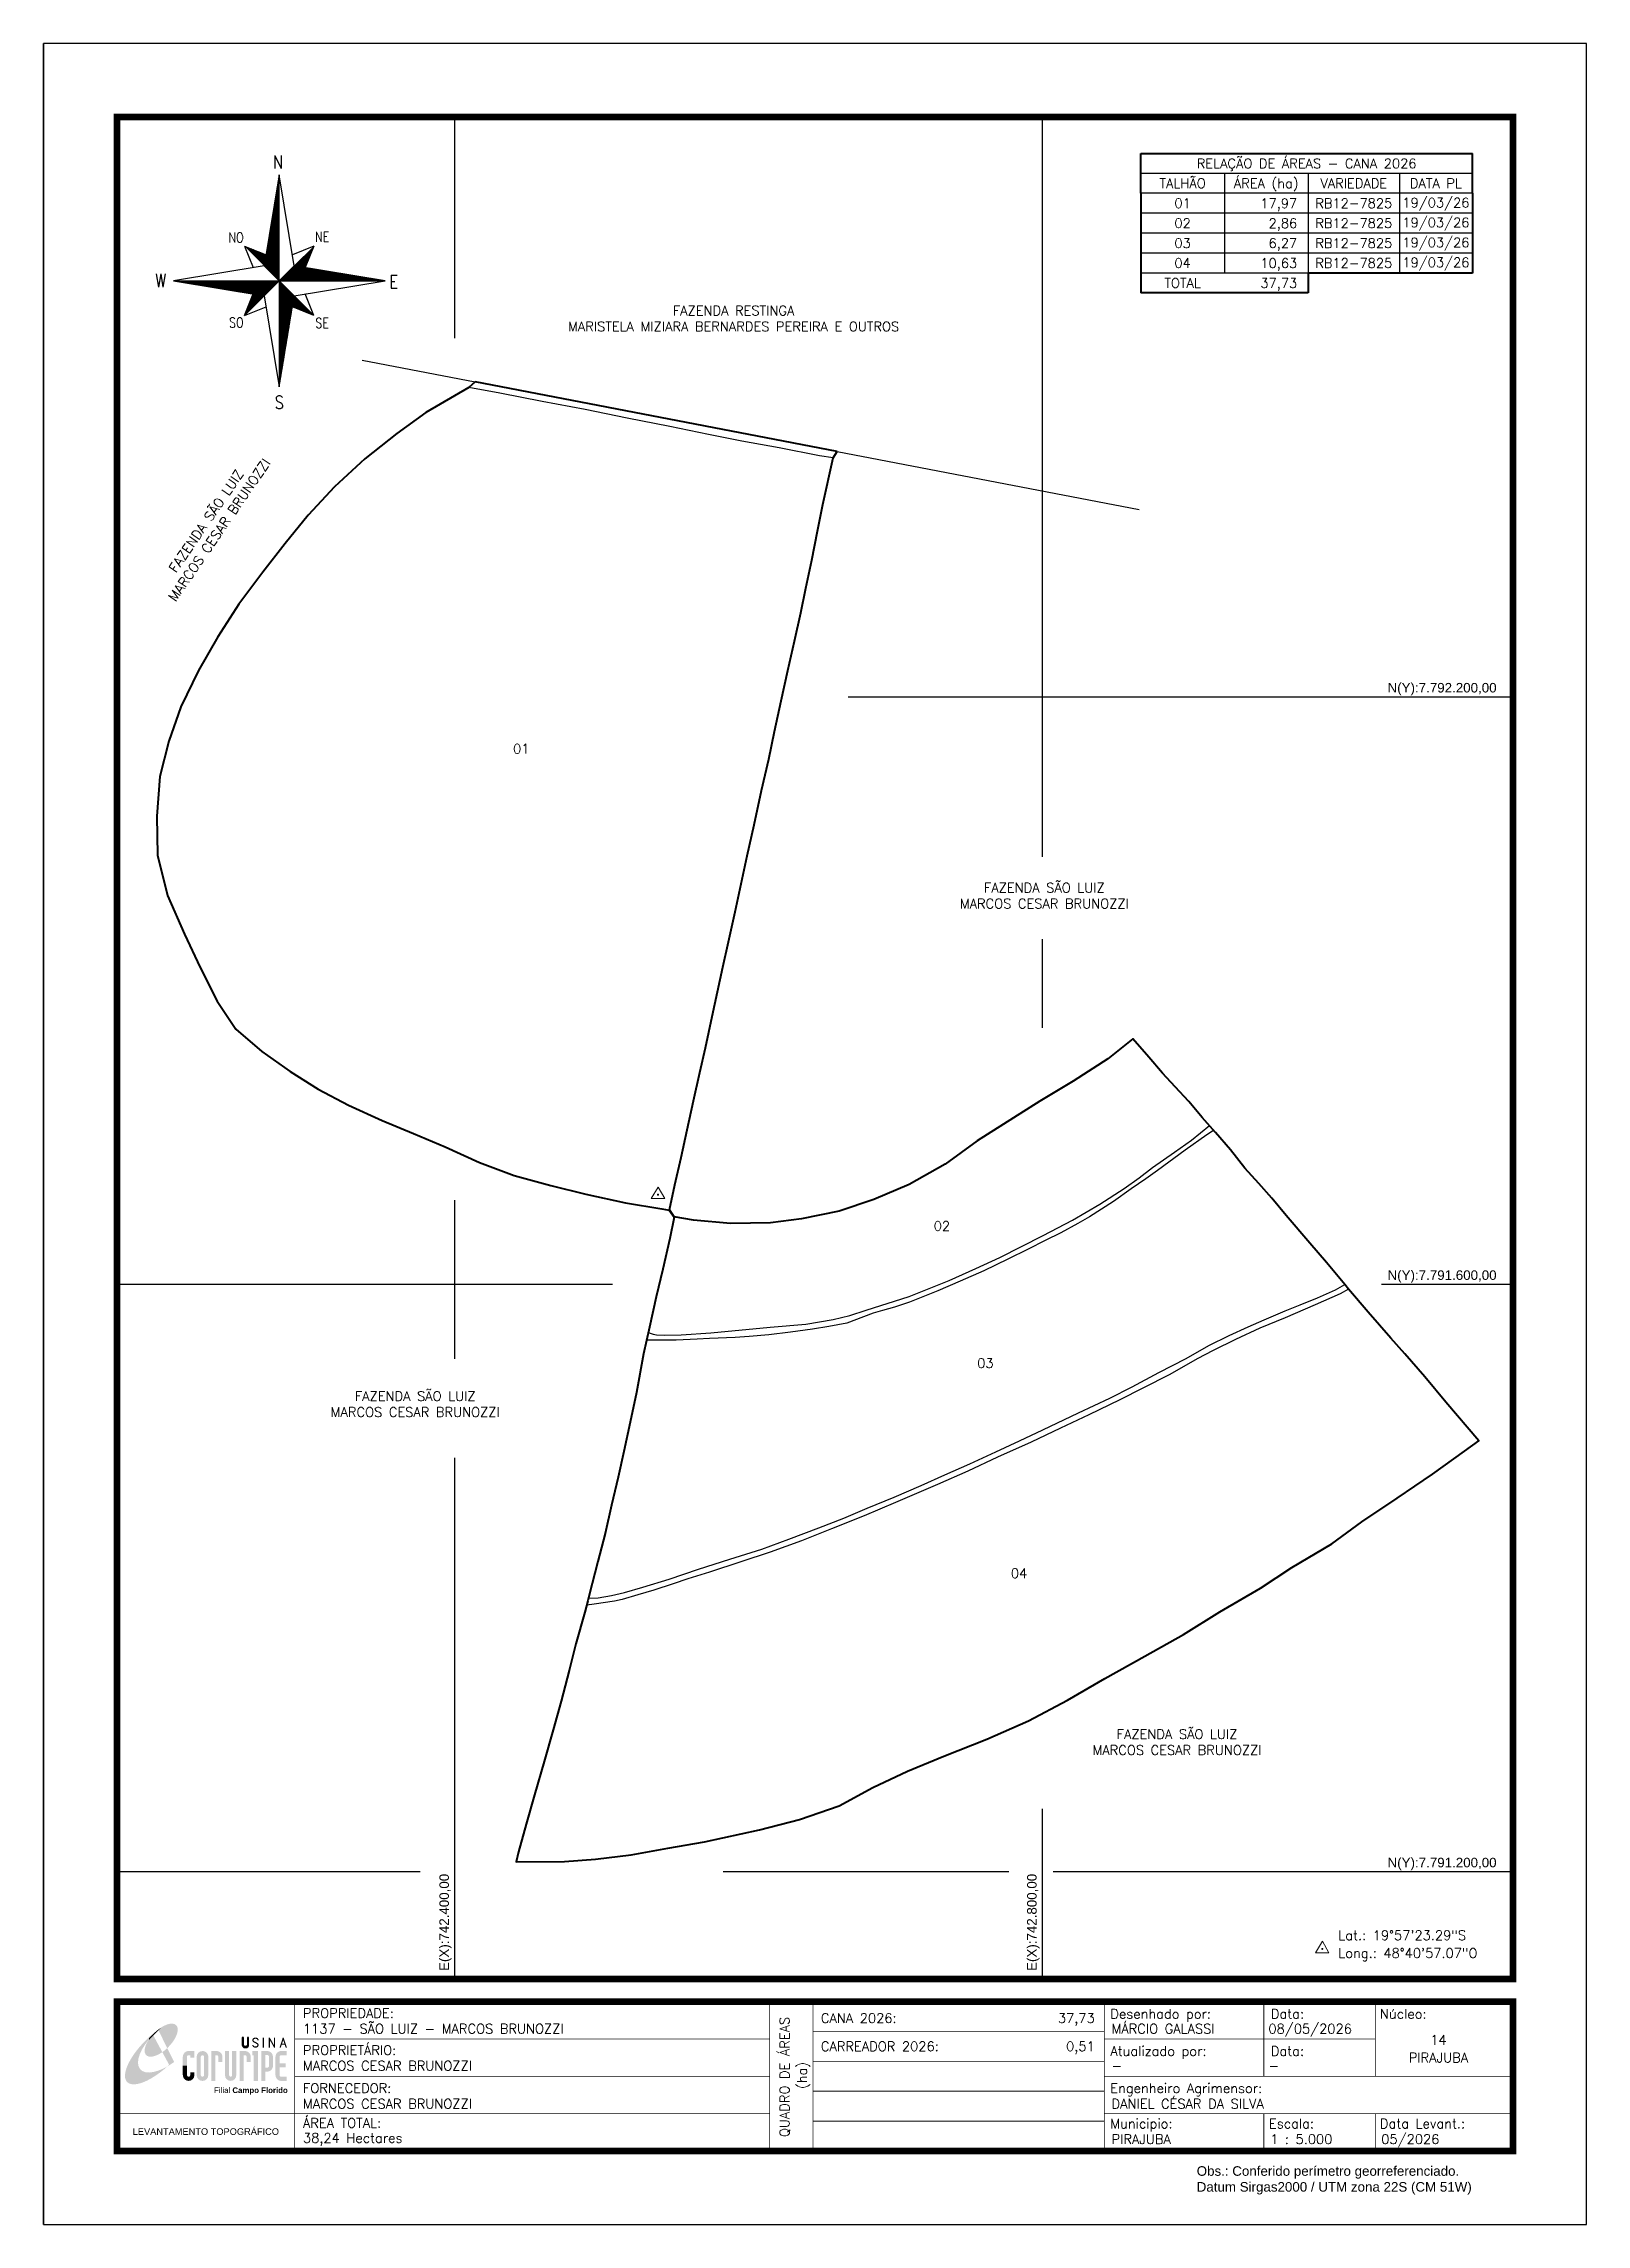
# Model space of a CAD drawing. Extents: x 742120 to 743170, y 7790960 to 7792445.
import ezdxf
from ezdxf.enums import TextEntityAlignment as Align

# ---------------------------------------------------------------- set-up
doc = ezdxf.new("R2010")
doc.units = 0
doc.linetypes.add('LIN0', pattern=[0])
doc.layers.add('0114001137', color=1, linetype='LIN0', lineweight=40)
for name, color, linetype in [('0114001137001', 5, 'LIN0'), ('0114001137002', 5, 'LIN0'), ('0114001137003', 5, 'LIN0'), ('0114001137004', 5, 'LIN0'), ('MALHA', 8, 'Continuous'), ('MARGEM', 5, 'Continuous'), ('QUADRO_DE_AREAS_CANA_2026', 7, 'Continuous'), ('SETA_NORTE', 3, 'Continuous'), ('TEXTO', 7, 'Continuous'), ('TEXTO CONFRONTANTES', 7, 'Continuous'), ('TEXTO_NUN_TAL', 7, 'Continuous')]:
    doc.layers.add(name, color=color, linetype=linetype)
doc.styles.add('ARIAL', font='arial.ttf')
doc.styles.add('marcelo', font='arial.ttf')
doc.styles.add('ROMANS', font='romans')
doc.styles.add('Simplex', font='simplex.shx')
doc.styles.get("Standard").update_dxf_attribs({"font": 'arial.ttf'})

msp = doc.modelspace()

# ---------------------------------------------------------------- texts
at = {"layer": 'MALHA'}
for s, p in [('N(Y):7.792.200,00', (743034.9, 7792001)), ('N(Y):7.791.600,00', (743034.9, 7791601)), ('N(Y):7.791.200,00', (743034.9, 7791201))]:
    msp.add_text(s, height=6.5, dxfattribs=at).set_placement(p, align=Align.BOTTOM_LEFT)
for s, p in [('E(X):742.400,00', (742398, 7791132.4)), ('E(X):742.800,00', (742798, 7791132.4))]:
    msp.add_text(s, height=6.5, rotation=90, dxfattribs=at).set_placement(p, align=Align.BOTTOM_LEFT)
at = {"layer": 'MARGEM', "color": 7, "linetype": 'Continuous', "lineweight": 9}
for s, style, p in [('PROPRIEDADE:', 'Simplex', (742296.7, 7791106.9)), ('Desenhado por:', 'Simplex', (742846.2, 7791106.4)), ('Data:', 'Simplex', (742955.5, 7791106.4)), ('Núcleo:', 'Simplex', (743029.7, 7791106.4)), ('PROPRIETÁRIO:', 'Simplex', (742296.7, 7791081.7)), ('Atualizado por:', 'Simplex', (742846.2, 7791081.1)), ('Data:', 'Simplex', (742955.5, 7791081.1)), ('FORNECEDOR:', 'Simplex', (742296.7, 7791055.8)), ('Engenheiro Agrimensor:', 'Simplex', (742846.2, 7791055.8)), ('ÁREA TOTAL:', 'Simplex', (742296.7, 7791032.1)), ('Municipio:', 'Simplex', (742846.2, 7791031.7)), ('Escala:', 'Simplex', (742954.2, 7791031.7)), ('Data Levant.:', 'Simplex', (743029.7, 7791031.7)), ('Obs.: Conferido perímetro georreferenciado.', 'marcelo', (742905, 7790999.4)), ('Datum Sirgas2000 / UTM zona 22S (CM 51W)', 'marcelo', (742905, 7790988.6))]:
    msp.add_text(s, height=6.5, dxfattribs=dict(at, style=style)).set_placement(p, align=Align.TOP_LEFT)
at = {"layer": 'MARGEM', "color": 7, "linetype": 'Continuous', "style": 'Simplex'}
for s, p in [('1137 - SÃO LUIZ - MARCOS BRUNOZZI', (742296.7, 7791096.3)), ('CANA 2026:', (742649.2, 7791103.5)), ('MÁRCIO GALASSI', (742847, 7791096.3)), ('08/05/2026', (742953.8, 7791096.3)), ('CARREADOR 2026:', (742649.2, 7791084.3)), ('MARCOS CESAR BRUNOZZI', (742296.7, 7791071.1)), ('-', (742847, 7791071.1)), ('-', (742953.8, 7791071.1)), ('MARCOS CESAR BRUNOZZI', (742296.7, 7791045.2)), ('DANIEL CÉSAR DA SILVA', (742847, 7791045.2)), ('38,24 Hectares', (742296.7, 7791021.9)), ('PIRAJUBA', (742847, 7791021.1)), ('1 : 5.000', (742955, 7791021.1)), ('05/2026', (743030.6, 7791021.1))]:
    msp.add_text(s, height=6.5, dxfattribs=at).set_placement(p, align=Align.TOP_LEFT)
for s, p in [('QUADRO DE ÁREAS', (742624.5, 7791060.2)), ('(ha)', (742636.4, 7791061.2))]:
    msp.add_text(s, height=6.5, rotation=90, dxfattribs=at).set_placement(p, align=Align.MIDDLE_CENTER)
for s, p in [('37,73', (742835.6, 7791103.5)), ('0,51', (742835.6, 7791084.3))]:
    msp.add_text(s, height=6.5, dxfattribs=at).set_placement(p, align=Align.TOP_RIGHT)
for s, p in [('14', (743069.5, 7791085.4)), ('PIRAJUBA', (743069.5, 7791073.4))]:
    msp.add_text(s, height=6.5, dxfattribs=at).set_placement(p, align=Align.MIDDLE_CENTER)
at = {"layer": 'MARGEM', "color": 7, "linetype": 'ByBlock'}
msp.add_text('LEVANTAMENTO TOPOGRÁFICO', height=4.5, dxfattribs=at).set_placement((742230.6, 7791023), align=Align.MIDDLE_CENTER)
at = {"layer": 'QUADRO_DE_AREAS_CANA_2026', "linetype": 'Continuous', "style": 'Simplex'}
for s, p in [('RELAÇÃO DE ÁREAS - CANA 2026', (742979.8, 7792363.2)), ('TALHÃO', (742895.4, 7792349.7)), ('ÁREA (ha)', (742952.3, 7792349.7)), ('VARIEDADE', (743011.9, 7792349.7)), ('DATA PL', (743067.8, 7792349.7)), ('01', (742895.4, 7792336.1)), ('RB12-7825', (743011.9, 7792336.1)), ('19/03/26', (743067.8, 7792336.5)), ('02', (742895.4, 7792322.5)), ('RB12-7825', (743011.9, 7792322.5)), ('19/03/26', (743067.8, 7792323)), ('03', (742895.4, 7792308.9)), ('RB12-7825', (743011.9, 7792308.9)), ('19/03/26', (743067.8, 7792309.4)), ('19/03/26', (743067.8, 7792295.8)), ('TOTAL', (742895.4, 7792281.8)), ('04', (742895.4, 7792295.4)), ('RB12-7825', (743011.9, 7792295.4))]:
    msp.add_text(s, height=6.5, dxfattribs=at).set_placement(p, align=Align.MIDDLE_CENTER)
for s, p in [('17,97', (742973.4, 7792332.8)), ('2,86', (742973.4, 7792319.2)), ('6,27', (742973.4, 7792305.7)), ('10,63', (742973.4, 7792292.1)), ('37,73', (742973.4, 7792278.5))]:
    msp.add_text(s, height=6.5, dxfattribs=at).set_placement(p, align=Align.RIGHT)
at = {"layer": 'TEXTO', "linetype": 'ByBlock', "style": 'Simplex'}
for s, p in [('Lat.: 19°57\'23.29"S', (743001.4, 7791153.4, 328.4)), ('Long.: 48°40\'57.07"O', (743001.4, 7791141.3, 328.4))]:
    msp.add_text(s, height=6.5, dxfattribs=at).set_placement(p)
at = {"layer": 'TEXTO CONFRONTANTES', "linetype": 'Continuous', "char_height": 6.5, "width": 563.357, "attachment_point": 5, "style": 'Simplex'}
for s, insert in [('FAZENDA RESTINGA\\PMARISTELA MIZIARA BERNARDES PEREIRA E OUTROS', (742589.8, 7792257.6, -460.2)), ('FAZENDA SÃO LUIZ\\PMARCOS CESAR BRUNOZZI', (742801.3, 7791864.6, -460.2)), ('FAZENDA SÃO LUIZ\\PMARCOS CESAR BRUNOZZI', (742373.1, 7791518.4, -460.2)), ('FAZENDA SÃO LUIZ\\PMARCOS CESAR BRUNOZZI', (742891.6, 7791288.2, -460.2))]:
    msp.add_mtext(s, dxfattribs=dict(at, insert=insert))
at = {"layer": 'TEXTO CONFRONTANTES', "linetype": 'Continuous', "insert": (742235.3, 7792116.7, -460.2), "char_height": 6.5, "width": 563.357, "attachment_point": 5, "rotation": 55.6377, "style": 'Simplex'}
msp.add_mtext('FAZENDA SÃO LUIZ\\PMARCOS CESAR BRUNOZZI', dxfattribs=at)
at = {"layer": 'TEXTO_NUN_TAL', "linetype": 'Continuous', "style": 'Simplex'}
for s, p in [('01', (742439.7, 7791961.4)), ('02', (742726, 7791636.4)), ('03', (742755.6, 7791543)), ('04', (742778.5, 7791399.9))]:
    msp.add_text(s, height=6.5, dxfattribs=at).set_placement(p)

# ---------------------------------------------------------------- blocks, each defined once
blk = doc.blocks.new('A$C78F83FB3')
at = {"layer": 'MARGEM'}
h = blk.add_hatch(color=20, dxfattribs=at)
edge = h.paths.add_edge_path()
edge.add_ellipse((19.49, 23.77), major_axis=(-6.68, -6.67), ratio=0.469426, start_angle=292.73277, end_angle=601.25787)
edge.add_ellipse((22.83, 22.05), major_axis=(12.64, 11.29), ratio=0.457614, start_angle=79.90686, end_angle=107.91393)
edge = h.paths.add_edge_path()
edge.add_ellipse((18.28, 18.7), major_axis=(13.95, 13.59), ratio=0.386848, start_angle=63.96117, end_angle=264.59932)
edge.add_ellipse((22.83, 22.05), major_axis=(12.64, 11.29), ratio=0.457614, start_angle=107.91393, end_angle=245.11815, ccw=False)
edge.add_ellipse((19.49, 23.77), major_axis=(-6.68, -6.67), ratio=0.469426, start_angle=241.25787, end_angle=292.73277, ccw=False)
for color, points in [(20, [(15.46, 26.12), (14.17, 24.81), (14.06, 24.24), (14.39, 23.97), (14.67, 24.54), (19.47, 29.32), (18.48, 28.66), (17.31, 27.78)]), (7, [(58.42, 24.9), (57.9, 24.9), (57.9, 21.73, -0.414214), (57.15, 20.98), (56.84, 20.98, -0.414214), (56.09, 21.73), (56.09, 24.9), (55.57, 24.9), (55.57, 21.73, 0.414214), (56.84, 20.46), (57.15, 20.46, 0.414214), (58.42, 21.73)]), (7, [(61.7, 24.9), (61.23, 24.9, 0.396318), (60.04, 23.78), (60.04, 23.72, 0.151912), (60.39, 22.97), (60.46, 22.92), (62.18, 22), (62.85, 21.83, 0.12407), (62.51, 22.42), (60.75, 23.36, -0.13192), (60.56, 23.77, -0.385578), (61.23, 24.37), (61.7, 24.37, -0.414214), (62.37, 23.7), (62.89, 23.7, 0.414214)]), (7, [(62.37, 23.7), (62.89, 23.7, 0.414214), (61.7, 24.9), (61.23, 24.9, 0.396318), (60.04, 23.78), (60.04, 23.72, 0.151912), (60.39, 22.97), (60.46, 22.92), (62.18, 22), (62.18, 22, -0.131921), (62.37, 21.59, -0.385578), (61.7, 20.98), (61.23, 20.98, -0.414214), (60.56, 21.65), (60.04, 21.65, 0.414214), (61.23, 20.46), (61.7, 20.46, 0.402546), (62.89, 21.61, 0.165292), (62.51, 22.42), (60.75, 23.36, -0.13192), (60.56, 23.77, -0.385578), (61.23, 24.37), (61.7, 24.37, -0.414214)]), (7, [(30.97, 12.46), (29.13, 12.46), (29.13, 8.21, 1), (34.29, 8.21), (34.29, 9.41), (32.45, 9.41), (32.45, 8.21, -1), (30.97, 8.21)])]:
    blk.add_hatch(color=color, dxfattribs=at).paths.add_polyline_path(points)
h = blk.add_hatch(color=7, dxfattribs=at)
h.paths.add_polyline_path([(65.24, 24.9), (64.72, 24.9), (64.72, 20.46), (65.24, 20.46)])
h.paths.add_polyline_path([(67.38, 20.46), (67.9, 20.46), (67.9, 23.74), (69.74, 20.46), (70.23, 20.46), (70.23, 24.9), (69.71, 24.9), (69.71, 21.58), (67.85, 24.9), (67.38, 24.9)])
h.paths.add_polyline_path([(72.17, 20.46), (72.72, 20.46), (73.14, 21.73), (74.49, 21.73), (74.9, 20.46), (75.45, 20.46), (74, 24.9), (73.62, 24.9)])
h.paths.add_polyline_path([(73.81, 23.8), (74.32, 22.25), (73.31, 22.25)], flags=16)
h = blk.add_hatch(color=7, dxfattribs=at)
h.paths.add_polyline_path([(31.71, 18.93, 0.414214), (29.13, 16.35), (29.13, 12.46), (30.97, 12.46), (30.97, 16.35, -0.414214), (31.71, 17.09), (32.45, 17.09), (32.45, 16.02), (34.29, 16.02), (34.29, 18.93)])
h.paths.add_polyline_path([(44.15, 17.09, -0.414214), (44.89, 16.35), (44.89, 14.1), (46.72, 14.1), (46.72, 16.17, 0.433937), (44.15, 18.93), (41.77, 18.93), (41.77, 12.46), (43.61, 12.46), (43.61, 17.09)])
h.paths.add_polyline_path([(43.61, 12.46), (41.77, 12.46), (41.77, 5.62), (43.61, 5.62)])
h.paths.add_polyline_path([(47.92, 12.46), (49.75, 12.46), (49.75, 18.93), (47.92, 18.93)])
h.paths.add_polyline_path([(52.91, 18.93), (51.08, 18.93), (51.08, 12.46), (52.91, 12.46)])
h.paths.add_polyline_path([(51.08, 8.12, -1), (49.75, 8.12), (49.75, 12.46), (47.92, 12.46), (47.92, 8.12, 1), (52.91, 8.12), (52.91, 12.46), (51.08, 12.46)])
h.paths.add_polyline_path([(54.41, 12.46), (56.25, 12.46), (56.25, 17.09), (56.79, 17.09, -0.414214), (57.53, 16.35), (57.53, 14.1), (59.36, 14.1), (59.36, 16.17, 0.433937), (56.79, 18.93), (54.41, 18.93)])
h.paths.add_polyline_path([(56.25, 12.46), (54.41, 12.46), (54.41, 5.62), (56.25, 5.62)])
h.paths.add_polyline_path([(60.73, 12.46), (62.58, 12.46), (62.58, 18.93), (60.02, 18.93), (60.02, 17.08), (60.73, 17.08)])
h.paths.add_polyline_path([(62.58, 12.46), (60.73, 12.46), (60.73, 5.62), (62.58, 5.62)])
h.paths.add_polyline_path([(64.06, 12.46), (65.82, 12.46), (65.82, 17.17), (66.66, 17.17, -0.450417), (67.48, 16.25), (67.48, 12.46), (69.24, 12.46, 0.002307), (69.24, 12.48, 0.005282), (69.23, 12.54, -0.000938), (69.23, 12.53), (69.23, 16.17, 0.433937), (66.66, 18.93), (64.06, 18.93)])
h.paths.add_polyline_path([(64.06, 5.62), (65.82, 5.62), (65.82, 9.77), (66.66, 9.77, 0.426056), (69.24, 12.46), (67.48, 12.46), (67.48, 12.45, -0.450417), (66.66, 11.53), (65.82, 11.53), (65.82, 12.46), (64.06, 12.46)])
h.paths.add_polyline_path([(70.37, 12.46), (74.87, 12.46), (74.87, 13.44), (72.21, 13.44), (72.21, 16.35, -0.414214), (72.95, 17.09), (75.38, 17.09), (75.38, 18.93), (72.95, 18.93, 0.414214), (70.37, 16.35)])
h.paths.add_polyline_path([(72.21, 11.62), (74.87, 11.62), (74.87, 12.46), (70.37, 12.46), (70.37, 8.21, 0.414214), (72.95, 5.62), (75.38, 5.62), (75.38, 7.47), (72.95, 7.47, -0.414214), (72.21, 8.21)])
h = blk.add_hatch(color=7, dxfattribs=at)
h.paths.add_polyline_path([(35.29, 16.35), (35.29, 8.21, 1), (40.46, 8.21, 0.016978), (40.45, 8.38), (40.45, 16.17, 0.433937), (37.88, 18.93), (37.87, 18.93, 0.41391)])
h.paths.add_polyline_path([(38.62, 16.35), (38.62, 8.21, -1), (37.13, 8.21), (37.13, 16.35, -1)], flags=16)
at = {"layer": 'MARGEM', "color": 7}
blk.add_lwpolyline([(58.42, 24.9), (57.9, 24.9), (57.9, 21.73, -0.414214), (57.15, 20.98), (56.84, 20.98, -0.414214), (56.09, 21.73), (56.09, 24.9), (55.57, 24.9), (55.57, 21.73, 0.414214), (56.84, 20.46), (57.15, 20.46, 0.414214), (58.42, 21.73), (58.42, 24.9)], format="xyb", close=True, dxfattribs=at)
at = {"layer": 'MARGEM', "color": 252, "insert": (43.05, 2.72), "char_height": 2.5, "width": 33.0271, "attachment_point": 1, "style": 'ARIAL'}
blk.add_mtext('Filial {\\fArial|b1|i0|c0|p34;Campo Florido}', dxfattribs=at)
blk = doc.blocks.new('A$C309442C0')
at = {"layer": 'SETA_NORTE', "linetype": 'Continuous'}
h = blk.add_hatch(dxfattribs=at)
h.set_pattern_fill('ANSI31', color=256, scale=0.1375, angle=-90, style=0)
h.set_pattern_definition([(315, (-215853.3434, 13873.16845), (0.3086963042, 0.3086963042), [])])
h.paths.add_polyline_path([(73.5, 97.4), (74.7, 104.9), (60, 110.8)])
h = blk.add_hatch(dxfattribs=at)
h.set_pattern_fill('ANSI31', color=256, scale=0.1375, angle=180, style=0)
h.set_pattern_definition([(225, (13869.59828, 216024.21475), (0.3086963042, -0.3086963042), [])])
h.paths.add_polyline_path([(93.8, 97.4), (101.4, 96.2), (107.3, 110.8)])
h = blk.add_hatch(dxfattribs=at)
h.set_pattern_fill('ANSI31', color=256, scale=0.1375, style=0)
h.set_pattern_definition([(45, (-13702.2971, -215849.77324), (-0.3086963042, 0.3086963042), [])])
h.paths.add_polyline_path([(73.5, 77), (65.9, 78.3), (60, 63.6)])
h = blk.add_hatch(dxfattribs=at)
h.set_pattern_fill('ANSI31', color=256, scale=0.1375, angle=90, style=0)
h.set_pattern_definition([(135, (216020.6446, -13698.72693), (-0.3086963042, -0.3086963042), [])])
h.paths.add_polyline_path([(93.8, 77), (92.6, 69.5), (107.3, 63.6)])
for p, q in [((81.6, 146.8), (83.7, 148.9)), ((81.7, 147.6), (83.7, 149.5)), ((81.8, 148.3), (83.7, 150.1)), ((82, 149.1), (83.7, 150.8)), ((82.1, 149.9), (83.7, 151.4)), ((82.2, 150.6), (83.7, 152.1)), ((82.3, 151.4), (83.7, 152.7)), ((82.5, 152.2), (83.7, 153.3)), ((82.6, 152.9), (83.7, 154)), ((82.7, 153.7), (83.7, 154.6)), ((82.9, 154.4), (83.7, 155.2)), ((83, 155.2), (83.7, 155.9)), ((83.1, 156), (83.7, 156.5)), ((83.2, 156.7), (83.7, 157.2)), ((83.4, 157.5), (83.7, 157.8)), ((83.5, 158.3), (83.7, 158.4)), ((83.6, 159), (83.7, 159.1)), ((78.7, 129.3), (83.7, 134.2)), ((78.8, 130), (83.7, 134.9)), ((79, 130.8), (83.7, 135.5)), ((79.1, 131.6), (83.7, 136.1)), ((79.2, 132.3), (83.7, 136.8)), ((79.3, 133.1), (83.7, 137.4)), ((79.5, 133.8), (83.7, 138)), ((79.6, 134.6), (83.7, 138.7)), ((79.7, 135.4), (83.7, 139.3)), ((79.8, 136.1), (83.7, 140)), ((80, 136.9), (83.7, 140.6)), ((80.1, 137.7), (83.7, 141.2)), ((80.2, 138.4), (83.7, 141.9)), ((80.3, 139.2), (83.7, 142.5)), ((80.5, 139.9), (83.7, 143.1)), ((80.6, 140.7), (83.7, 143.8)), ((80.7, 141.5), (83.7, 144.4)), ((80.8, 142.2), (83.7, 145)), ((81, 143), (83.7, 145.7)), ((81.1, 143.8), (83.7, 146.3)), ((81.2, 144.5), (83.7, 147)), ((81.3, 145.3), (83.7, 147.6)), ((81.5, 146.1), (83.7, 148.2)), ((75.7, 111), (83.7, 118.9)), ((75.8, 111.7), (83.7, 119.6)), ((75.9, 112.5), (83.7, 120.2)), ((76.1, 113.3), (83.7, 120.8)), ((76.2, 114), (83.7, 121.5)), ((76.3, 114.8), (83.7, 122.1)), ((76.4, 115.5), (83.7, 122.8)), ((76.6, 116.3), (83.7, 123.4)), ((76.7, 117.1), (83.7, 124)), ((76.8, 117.8), (83.7, 124.7)), ((76.9, 118.6), (83.7, 125.3)), ((77.1, 119.4), (83.7, 125.9)), ((77.2, 120.1), (83.7, 126.6)), ((77.3, 120.9), (83.7, 127.2)), ((77.4, 121.6), (83.7, 127.8)), ((77.6, 122.4), (83.7, 128.5)), ((77.7, 123.2), (83.7, 129.1)), ((77.8, 123.9), (83.7, 129.8)), ((78, 124.7), (83.7, 130.4)), ((78.1, 125.5), (83.7, 131)), ((78.2, 126.2), (83.7, 131.7)), ((78.3, 127), (83.7, 132.3)), ((78.5, 127.7), (83.7, 132.9)), ((78.6, 128.5), (83.7, 133.6)), ((60, 110.8), (74.7, 104.9)), ((60, 110.8), (65.9, 96.2)), ((73.5, 97.3), (83.7, 107.5)), ((73.6, 98), (83.7, 108.1)), ((73.7, 98.8), (83.7, 108.7)), ((73.8, 99.5), (83.7, 109.4)), ((73.8, 97), (83.7, 106.8)), ((73.9, 100.3), (83.7, 110)), ((74.1, 101.1), (83.7, 110.6)), ((74.2, 101.8), (83.7, 111.3)), ((74.2, 96.7), (83.7, 106.2)), ((74.3, 102.6), (83.7, 111.9)), ((74.4, 103.3), (83.7, 112.6)), ((74.5, 96.4), (83.7, 105.6)), ((74.6, 104.1), (83.7, 113.2)), ((74.7, 104.9), (83.7, 113.8)), ((74.8, 105.6), (83.7, 114.5)), ((74.8, 96.1), (83.7, 104.9)), ((74.9, 106.4), (83.7, 115.1)), ((75.1, 107.2), (83.7, 115.7)), ((75.1, 95.7), (83.7, 104.3)), ((75.2, 107.9), (83.7, 116.4)), ((75.3, 108.7), (83.7, 117)), ((75.4, 109.4), (83.7, 117.7)), ((75.6, 110.2), (83.7, 118.3)), ((107.3, 110.8), (92.6, 104.9)), ((107.3, 110.8), (101.4, 96.2)), ((75.4, 95.4), (83.7, 103.6)), ((75.8, 95.1), (83.7, 103)), ((76.1, 94.8), (83.7, 102.4)), ((76.4, 94.5), (83.7, 101.7)), ((76.7, 94.2), (83.7, 101.1)), ((77, 93.8), (83.7, 100.5)), ((77.4, 93.5), (83.7, 99.8)), ((77.7, 93.2), (83.7, 99.2)), ((78, 92.9), (83.7, 98.5)), ((78.3, 92.6), (83.7, 97.9)), ((78.6, 92.2), (83.7, 97.3)), ((78.9, 91.9), (83.7, 96.6)), ((79.3, 91.6), (83.7, 96)), ((79.6, 91.3), (83.7, 95.4)), ((79.9, 91), (83.7, 94.7)), ((80.2, 90.7), (83.7, 94.1)), ((80.5, 90.3), (83.7, 93.4)), ((80.9, 90), (83.7, 92.8)), ((81.2, 89.7), (83.7, 92.2)), ((81.5, 89.4), (83.7, 91.5)), ((81.8, 89.1), (83.7, 90.9)), ((82.1, 88.7), (83.7, 90.3)), ((82.4, 88.4), (83.7, 89.6)), ((83.8, 87.2), (94, 97.4)), ((84.4, 87.2), (94.5, 97.3)), ((85.1, 87.2), (95.1, 97.2)), ((85.7, 87.2), (95.6, 97.1)), ((86.3, 87.2), (96.2, 97)), ((87, 87.2), (96.7, 96.9)), ((87.6, 87.2), (97.2, 96.9)), ((88.3, 87.2), (97.8, 96.8)), ((88.9, 87.2), (98.3, 96.7)), ((89.5, 87.2), (98.9, 96.6)), ((90.2, 87.2), (99.4, 96.5)), ((90.8, 87.2), (100, 96.4)), ((91.4, 87.2), (100.5, 96.3)), ((92.1, 87.2), (101.1, 96.2)), ((92.7, 87.2), (101.6, 96.1)), ((93.4, 87.2), (102.2, 96)), ((94, 87.2), (102.7, 96)), ((94.6, 87.2), (103.3, 95.9)), ((95.3, 87.2), (103.8, 95.8)), ((95.9, 87.2), (104.4, 95.7)), ((96.5, 87.2), (104.9, 95.6)), ((97.2, 87.2), (105.5, 95.5)), ((97.8, 87.2), (106, 95.4)), ((98.4, 87.2), (106.5, 95.3)), ((99.1, 87.2), (107.1, 95.2)), ((99.7, 87.2), (107.6, 95.1)), ((100.4, 87.2), (108.2, 95.1)), ((101, 87.2), (108.7, 95)), ((101.6, 87.2), (109.3, 94.9)), ((102.3, 87.2), (109.8, 94.8)), ((102.9, 87.2), (110.4, 94.7)), ((103.5, 87.2), (110.9, 94.6)), ((104.2, 87.2), (111.5, 94.5)), ((104.8, 87.2), (112, 94.4)), ((105.5, 87.2), (112.6, 94.3)), ((106.1, 87.2), (113.1, 94.2)), ((106.7, 87.2), (113.7, 94.1)), ((107.4, 87.2), (114.2, 94.1)), ((108, 87.2), (114.8, 94)), ((108.6, 87.2), (115.3, 93.9)), ((109.3, 87.2), (115.8, 93.8)), ((109.9, 87.2), (116.4, 93.7)), ((110.6, 87.2), (116.9, 93.6)), ((111.2, 87.2), (117.5, 93.5)), ((111.8, 87.2), (118, 93.4)), ((112.5, 87.2), (118.6, 93.3)), ((113.1, 87.2), (119.1, 93.2)), ((113.7, 87.2), (119.7, 93.2)), ((114.4, 87.2), (120.2, 93.1)), ((115, 87.2), (120.8, 93)), ((115.6, 87.2), (121.3, 92.9)), ((116.3, 87.2), (121.9, 92.8)), ((116.9, 87.2), (122.4, 92.7)), ((117.6, 87.2), (123, 92.6)), ((118.2, 87.2), (123.5, 92.5)), ((118.8, 87.2), (124, 92.4)), ((119.5, 87.2), (124.6, 92.3)), ((120.1, 87.2), (125.1, 92.3)), ((120.7, 87.2), (125.7, 92.2)), ((121.4, 87.2), (126.2, 92.1)), ((122, 87.2), (126.8, 92)), ((122.7, 87.2), (127.3, 91.9)), ((123.3, 87.2), (127.9, 91.8)), ((123.9, 87.2), (128.4, 91.7)), ((124.6, 87.2), (129, 91.6)), ((125.2, 87.2), (129.5, 91.5)), ((125.8, 87.2), (130.1, 91.4)), ((126.5, 87.2), (130.6, 91.4)), ((127.1, 87.2), (131.2, 91.3)), ((127.8, 87.2), (131.7, 91.2)), ((128.4, 87.2), (132.3, 91.1)), ((129, 87.2), (132.8, 91)), ((129.7, 87.2), (133.3, 90.9)), ((130.3, 87.2), (133.9, 90.8)), ((130.9, 87.2), (134.4, 90.7)), ((131.6, 87.2), (135, 90.6)), ((132.2, 87.2), (135.5, 90.5)), ((132.8, 87.2), (136.1, 90.5)), ((133.5, 87.2), (136.6, 90.4)), ((134.1, 87.2), (137.2, 90.3)), ((134.8, 87.2), (137.7, 90.2)), ((135.4, 87.2), (138.3, 90.1)), ((136, 87.2), (138.8, 90)), ((136.7, 87.2), (139.4, 89.9)), ((137.3, 87.2), (139.9, 89.8)), ((137.9, 87.2), (140.5, 89.7)), ((138.6, 87.2), (141, 89.6)), ((139.2, 87.2), (141.6, 89.6)), ((139.9, 87.2), (142.1, 89.5)), ((140.5, 87.2), (142.6, 89.4)), ((141.1, 87.2), (143.2, 89.3)), ((141.8, 87.2), (143.7, 89.2)), ((142.4, 87.2), (144.3, 89.1)), ((11.8, 87.2), (11.8, 87.2)), ((12.3, 87.1), (12.4, 87.2)), ((12.9, 87), (13.1, 87.2)), ((13.4, 86.9), (13.7, 87.2)), ((14, 86.8), (14.4, 87.2)), ((14.5, 86.7), (15, 87.2)), ((15.1, 86.6), (15.6, 87.2)), ((15.6, 86.6), (16.3, 87.2)), ((16.2, 86.5), (16.9, 87.2)), ((16.7, 86.4), (17.5, 87.2)), ((17.2, 86.3), (18.2, 87.2)), ((17.8, 86.2), (18.8, 87.2)), ((18.3, 86.1), (19.5, 87.2)), ((18.9, 86), (20.1, 87.2)), ((19.4, 85.9), (20.7, 87.2)), ((20, 85.8), (21.4, 87.2)), ((20.5, 85.7), (22, 87.2)), ((21.1, 85.7), (22.6, 87.2)), ((21.6, 85.6), (23.3, 87.2)), ((22.2, 85.5), (23.9, 87.2)), ((22.7, 85.4), (24.6, 87.2)), ((23.3, 85.3), (25.2, 87.2)), ((23.8, 85.2), (25.8, 87.2)), ((24.4, 85.1), (26.5, 87.2)), ((24.9, 85), (27.1, 87.2)), ((25.5, 84.9), (27.7, 87.2)), ((26, 84.8), (28.4, 87.2)), ((26.5, 84.8), (29, 87.2)), ((27.1, 84.7), (29.6, 87.2)), ((27.6, 84.6), (30.3, 87.2)), ((28.2, 84.5), (30.9, 87.2)), ((28.7, 84.4), (31.6, 87.2)), ((29.3, 84.3), (32.2, 87.2)), ((29.8, 84.2), (32.8, 87.2)), ((30.4, 84.1), (33.5, 87.2)), ((30.9, 84), (34.1, 87.2)), ((31.5, 83.9), (34.7, 87.2)), ((32, 83.9), (35.4, 87.2)), ((32.6, 83.8), (36, 87.2)), ((33.1, 83.7), (36.7, 87.2)), ((33.7, 83.6), (37.3, 87.2)), ((34.2, 83.5), (37.9, 87.2)), ((34.7, 83.4), (38.6, 87.2)), ((35.3, 83.3), (39.2, 87.2)), ((35.8, 83.2), (39.8, 87.2)), ((36.4, 83.1), (40.5, 87.2)), ((36.9, 83), (41.1, 87.2)), ((37.5, 83), (41.8, 87.2)), ((38, 82.9), (42.4, 87.2)), ((38.6, 82.8), (43, 87.2)), ((39.1, 82.7), (43.7, 87.2)), ((39.7, 82.6), (44.3, 87.2)), ((40.2, 82.5), (44.9, 87.2)), ((40.8, 82.4), (45.6, 87.2)), ((41.3, 82.3), (46.2, 87.2)), ((41.9, 82.2), (46.8, 87.2)), ((42.4, 82.1), (47.5, 87.2)), ((43, 82.1), (48.1, 87.2)), ((43.5, 82), (48.8, 87.2)), ((44, 81.9), (49.4, 87.2)), ((44.6, 81.8), (50, 87.2)), ((45.1, 81.7), (50.7, 87.2)), ((45.7, 81.6), (51.3, 87.2)), ((46.2, 81.5), (51.9, 87.2)), ((46.8, 81.4), (52.6, 87.2)), ((47.3, 81.3), (53.2, 87.2)), ((47.9, 81.2), (53.9, 87.2)), ((48.4, 81.2), (54.5, 87.2)), ((49, 81.1), (55.1, 87.2)), ((49.5, 81), (55.8, 87.2)), ((50.1, 80.9), (56.4, 87.2)), ((50.6, 80.8), (57, 87.2)), ((51.2, 80.7), (57.7, 87.2)), ((51.7, 80.6), (58.3, 87.2)), ((52.3, 80.5), (59, 87.2)), ((52.8, 80.4), (59.6, 87.2)), ((53.3, 80.3), (60.2, 87.2)), ((53.9, 80.3), (60.9, 87.2)), ((54.4, 80.2), (61.5, 87.2)), ((55, 80.1), (62.1, 87.2)), ((55.5, 80), (62.8, 87.2)), ((56.1, 79.9), (63.4, 87.2)), ((56.6, 79.8), (64, 87.2)), ((57.2, 79.7), (64.7, 87.2)), ((57.7, 79.6), (65.3, 87.2)), ((58.3, 79.5), (66, 87.2)), ((58.8, 79.4), (66.6, 87.2)), ((59.4, 79.4), (67.2, 87.2)), ((59.9, 79.3), (67.9, 87.2)), ((83.7, 87.2), (60, 63.6)), ((60, 63.6), (65.9, 78.3)), ((60.5, 79.2), (68.5, 87.2)), ((61, 79.1), (69.1, 87.2)), ((61.5, 79), (69.8, 87.2)), ((62.1, 78.9), (70.4, 87.2)), ((62.6, 78.8), (71.1, 87.2)), ((63.2, 78.7), (71.7, 87.2)), ((63.7, 78.6), (72.3, 87.2)), ((64.3, 78.5), (73, 87.2)), ((64.8, 78.4), (73.6, 87.2)), ((65.4, 78.4), (74.2, 87.2)), ((65.9, 78.3), (74.9, 87.2)), ((66.5, 78.2), (75.5, 87.2)), ((67, 78.1), (76.2, 87.2)), ((67.6, 78), (76.8, 87.2)), ((68.1, 77.9), (77.4, 87.2)), ((68.7, 77.8), (78.1, 87.2)), ((69.2, 77.7), (78.7, 87.2)), ((69.8, 77.6), (79.3, 87.2)), ((70.3, 77.5), (80, 87.2)), ((70.8, 77.5), (80.6, 87.2)), ((71.4, 77.4), (81.2, 87.2)), ((71.9, 77.3), (81.9, 87.2)), ((72.5, 77.2), (82.5, 87.2)), ((73, 77.1), (83.2, 87.2)), ((82.8, 88.1), (83.7, 89)), ((83.1, 87.8), (83.7, 88.4)), ((83.4, 87.5), (83.7, 87.7)), ((83.7, 87.1), (83.7, 87.1)), ((83.7, 86.4), (84, 86.8)), ((83.7, 85.8), (84.4, 86.5)), ((83.7, 85.2), (84.7, 86.2)), ((83.7, 84.5), (85, 85.9)), ((83.7, 83.9), (85.3, 85.6)), ((83.7, 83.3), (85.6, 85.2)), ((83.7, 82.6), (86, 84.9)), ((83.7, 82), (86.3, 84.6)), ((83.7, 81.3), (86.6, 84.3)), ((83.7, 80.7), (86.9, 84)), ((83.7, 80.1), (87.2, 83.6)), ((83.7, 79.4), (87.5, 83.3)), ((83.7, 78.8), (87.9, 83)), ((83.7, 78.2), (88.2, 82.7)), ((83.7, 77.5), (88.5, 82.4)), ((83.7, 76.9), (88.8, 82.1)), ((83.7, 76.2), (89.1, 81.7)), ((83.7, 75.6), (89.5, 81.4)), ((83.7, 75), (89.8, 81.1)), ((83.7, 74.3), (90.1, 80.8)), ((83.7, 73.7), (90.4, 80.5)), ((83.7, 73.1), (90.7, 80.1)), ((83.7, 72.4), (91, 79.8)), ((83.7, 71.8), (91.4, 79.5)), ((83.7, 71.2), (91.7, 79.2)), ((83.7, 70.5), (92, 78.9)), ((83.7, 69.9), (92.3, 78.5)), ((83.7, 69.2), (92.6, 78.2)), ((83.7, 68.6), (93, 77.9)), ((83.7, 68), (93.3, 77.6)), ((83.7, 67.3), (93.6, 77.3)), ((83.7, 66.7), (93.8, 76.9)), ((83.7, 66.1), (93.7, 76.1)), ((83.7, 65.4), (93.6, 75.3)), ((83.7, 64.8), (93.4, 74.6)), ((107.3, 63.6), (101.4, 78.3)), ((143, 87.2), (144.8, 89)), ((143.7, 87.2), (145.4, 88.9)), ((144.3, 87.2), (145.9, 88.8)), ((144.9, 87.2), (146.5, 88.7)), ((145.6, 87.2), (147, 88.7)), ((146.2, 87.2), (147.6, 88.6)), ((146.9, 87.2), (148.1, 88.5)), ((147.5, 87.2), (148.7, 88.4)), ((148.1, 87.2), (149.2, 88.3)), ((148.8, 87.2), (149.8, 88.2)), ((149.4, 87.2), (150.3, 88.1)), ((150, 87.2), (150.8, 88)), ((150.7, 87.2), (151.4, 87.9)), ((151.3, 87.2), (151.9, 87.8)), ((152, 87.2), (152.5, 87.8)), ((152.6, 87.2), (153, 87.7)), ((153.2, 87.2), (153.6, 87.6)), ((153.9, 87.2), (154.1, 87.5)), ((154.5, 87.2), (154.7, 87.4)), ((155.1, 87.2), (155.2, 87.3)), ((60, 63.6), (74.7, 69.5)), ((83.7, 64.1), (93.3, 73.8)), ((83.7, 63.5), (93.2, 73)), ((83.7, 62.9), (93.1, 72.3)), ((83.7, 62.2), (92.9, 71.5)), ((83.7, 61.6), (92.8, 70.8)), ((83.7, 61), (92.7, 70)), ((83.7, 60.3), (92.6, 69.2)), ((83.7, 59.7), (92.4, 68.5)), ((83.7, 59), (92.3, 67.7)), ((83.7, 58.4), (92.2, 66.9)), ((83.7, 57.8), (92.1, 66.2)), ((83.7, 57.1), (91.9, 65.4)), ((83.7, 56.5), (91.8, 64.7)), ((83.7, 55.9), (91.7, 63.9)), ((83.7, 55.2), (91.6, 63.1)), ((83.7, 54.6), (91.4, 62.4)), ((83.7, 54), (91.3, 61.6)), ((83.7, 53.3), (91.2, 60.8)), ((83.7, 52.7), (91.1, 60.1)), ((107.3, 63.6), (92.6, 69.5)), ((83.7, 52), (90.9, 59.3)), ((83.7, 51.4), (90.8, 58.6)), ((83.7, 50.8), (90.7, 57.8)), ((83.7, 50.1), (90.5, 57)), ((83.7, 49.5), (90.4, 56.3)), ((83.7, 48.9), (90.3, 55.5)), ((83.7, 48.2), (90.2, 54.7)), ((83.7, 47.6), (90, 54)), ((83.7, 46.9), (89.9, 53.2)), ((83.7, 46.3), (89.8, 52.5)), ((83.7, 45.7), (89.7, 51.7)), ((83.7, 45), (89.5, 50.9)), ((83.7, 44.4), (89.4, 50.2)), ((83.7, 43.8), (89.3, 49.4)), ((83.7, 43.1), (89.2, 48.6)), ((83.7, 42.5), (89, 47.9)), ((83.7, 41.8), (88.9, 47.1)), ((83.7, 41.2), (88.8, 46.3)), ((83.7, 40.6), (88.7, 45.6)), ((83.7, 39.9), (88.5, 44.8)), ((83.7, 39.3), (88.4, 44.1)), ((83.7, 38.7), (88.3, 43.3)), ((83.7, 38), (88.2, 42.5)), ((83.7, 37.4), (88, 41.8)), ((83.7, 36.8), (87.9, 41)), ((83.7, 36.1), (87.8, 40.2)), ((83.7, 35.5), (87.7, 39.5)), ((83.7, 34.8), (87.5, 38.7)), ((83.7, 34.2), (87.4, 38)), ((83.7, 33.6), (87.3, 37.2)), ((83.7, 32.9), (87.2, 36.4)), ((83.7, 32.3), (87, 35.7)), ((83.7, 31.7), (86.9, 34.9)), ((83.7, 31), (86.8, 34.1)), ((83.7, 30.4), (86.7, 33.4)), ((83.7, 29.7), (86.5, 32.6)), ((83.7, 29.1), (86.4, 31.9)), ((83.7, 28.5), (86.3, 31.1)), ((83.7, 27.8), (86.2, 30.3)), ((83.7, 27.2), (86, 29.6)), ((83.7, 26.6), (85.9, 28.8)), ((83.7, 25.9), (85.8, 28)), ((83.7, 25.3), (85.6, 27.3)), ((83.7, 24.6), (85.5, 26.5)), ((83.7, 24), (85.4, 25.8)), ((83.7, 23.4), (85.3, 25)), ((83.7, 22.7), (85.1, 24.2)), ((83.7, 22.1), (85, 23.5)), ((83.7, 21.5), (84.9, 22.7)), ((83.7, 20.8), (84.8, 21.9)), ((83.7, 20.2), (84.6, 21.2)), ((83.7, 19.6), (84.5, 20.4)), ((83.7, 18.9), (84.4, 19.7)), ((83.7, 18.3), (84.3, 18.9)), ((83.7, 17.6), (84.1, 18.1)), ((83.7, 17), (84, 17.4)), ((83.7, 16.4), (83.9, 16.6)), ((83.7, 15.7), (83.8, 15.8))]:
    blk.add_line(p, q, dxfattribs=at)
blk.add_lwpolyline([(93.8, 77), (155.7, 87.2), (93.8, 97.4), (83.7, 159.3), (73.5, 97.4), (11.6, 87.2), (73.5, 77), (83.7, 15.1)], close=True, dxfattribs=at)
for points in [[(83.7, 87.2), (83.7, 159.3)], [(83.7, 87.2), (73.5, 97.4)], [(83.7, 87.2), (93.8, 97.4)], [(11.6, 87.2), (155.7, 87.2)], [(83.7, 87.2), (73.5, 77)], [(83.7, 87.2), (93.8, 77)], [(83.7, 87.2), (83.7, 15.1)]]:
    blk.add_lwpolyline(points, dxfattribs=at)
at = {"layer": 'SETA_NORTE', "color": 7, "lineweight": 30, "style": 'ROMANS', "width": 0.8}
for s, height, p in [('N ', 8.94, (79.5, 163.6)), ('NO', 6.88, (49.1, 113.2)), ('NE', 6.87, (108, 113.7)), ('W', 8.94, (-0.7, 82.9)), ('E', 8.94, (158.6, 82.1)), ('SO', 6.88, (49.5, 55.3)), ('SE', 6.87, (108.3, 55)), ('S', 8.94, (80.6, 0))]:
    blk.add_text(s, height=height, dxfattribs=at).set_placement(p)

# ---------------------------------------------------------------- linework, layer by layer
at = {"layer": '0114001137', "flags": 128}
msp.add_lwpolyline([(742660.3, 7792167), (742413.8, 7792214.4), (742409.7, 7792210.6), (742380.3, 7792193.7), (742360.5, 7792179.4), (742338.9, 7792162.1), (742318.1, 7792143), (742300.2, 7792123.6), (742284.7, 7792104.3), (742269.4, 7792084.8), (742253.1, 7792063), (742238.8, 7792040.8), (742225.6, 7792018), (742213.5, 7791993.2), (742205.3, 7791969.9), (742199.3, 7791945.8), (742197.2, 7791918.8), (742197.8, 7791892.1), (742204.6, 7791864.8), (742216.1, 7791838.3), (742226.7, 7791815.6), (742238.4, 7791792.7), (742251.1, 7791773.6), (742268.8, 7791758.4), (742288, 7791744.9), (742307, 7791732.9), (742327.7, 7791722), (742350.5, 7791711.6), (742372, 7791702.6), (742393.4, 7791693.6), (742416.8, 7791683), (742440.4, 7791674.1), (742465.5, 7791667.2), (742489.3, 7791661.3), (742516.3, 7791655.4), (742540.9, 7791651.3), (742546, 7791650.5), (742549.3, 7791645.7), (742546.4, 7791631.2), (742541.7, 7791610.3), (742537.2, 7791591.5), (742532.6, 7791570.8), (742528.5, 7791552.5), (742523.7, 7791526.3), (742519.5, 7791506), (742515.2, 7791486.1), (742511.3, 7791468.7), (742506.7, 7791449.6), (742502.4, 7791430.2), (742497.3, 7791411.1), (742491.6, 7791388.3), (742490.6, 7791384.4), (742488.5, 7791376.7), (742482.5, 7791355.1), (742477.9, 7791336.9), (742472.4, 7791316), (742467.1, 7791296.5), (742460.8, 7791274.9), (742454.3, 7791252.4), (742448.7, 7791232.4), (742443.5, 7791213.6), (742441.7, 7791206.7), (742474.7, 7791206.8), (742495.7, 7791208.6), (742520, 7791211.5), (742545.1, 7791215.9), (742569.9, 7791220.4), (742607.5, 7791228.5), (742634.6, 7791235.6), (742661.7, 7791244.9), (742684.6, 7791257.4), (742708.2, 7791268.5), (742732.9, 7791278.7), (742762.2, 7791290.3), (742790.6, 7791302.7), (742817, 7791316.7), (742842.5, 7791331.5), (742869.7, 7791346.7), (742896, 7791361.6), (742920.8, 7791377), (742948.4, 7791393.1), (742969.8, 7791407), (742996.9, 7791423.3), (743017.4, 7791438.2), (743041.5, 7791454.3), (743065.4, 7791470.7), (743087.3, 7791486.3), (743097.1, 7791493.4), (743074.6, 7791519.6), (743060.3, 7791536.9), (743046.6, 7791552.5), (743037.1, 7791563.2), (743021.6, 7791581), (743008.4, 7791596.7), (743005.8, 7791599.8), (742993.3, 7791614.7), (742982.1, 7791627.9), (742965.9, 7791646.9), (742956.2, 7791658.6), (742947.3, 7791668.7), (742937.8, 7791679), (742928.1, 7791691.5), (742917.8, 7791703.3), (742908.8, 7791713.5), (742899.6, 7791724.4), (742890.4, 7791734.5), (742881.7, 7791743.7), (742872.4, 7791754.6), (742861.5, 7791767.1), (742844.4, 7791753.6), (742821, 7791738.3), (742798.2, 7791724.7), (742755.6, 7791697.7), (742733.8, 7791681.7), (742709.2, 7791667.9), (742685.2, 7791657.6), (742661.7, 7791649.7), (742636, 7791644.5), (742615, 7791641.8), (742587.7, 7791641.3), (742562.4, 7791643.6), (742549.4, 7791645.8), (742546.2, 7791650.6), (742549.9, 7791667.7), (742554.1, 7791686.4), (742558.3, 7791705.2), (742562.4, 7791725), (742566.8, 7791744.2), (742570.6, 7791761), (742575.3, 7791782.3), (742582.4, 7791815.9), (742586.3, 7791833.1), (742590.8, 7791853.7), (742595, 7791872.7), (742599, 7791891.8), (742603.8, 7791912.9), (742608.7, 7791936.1), (742613.8, 7791957.6), (742617.7, 7791976.3), (742622.2, 7791997.3), (742626.8, 7792017.9), (742631.3, 7792037.9), (742635.5, 7792057.3), (742639, 7792074.1), (742643.1, 7792093), (742647, 7792112.7), (742650.5, 7792130.9), (742657.5, 7792162.7)], close=True, dxfattribs=at)
at = {"layer": '0114001137001'}
msp.add_lwpolyline([(742582.4, 7791815.9), (742586.3, 7791833.1), (742590.8, 7791853.7), (742595, 7791872.7), (742599, 7791891.8), (742603.8, 7791912.9), (742608.7, 7791936.1), (742613.8, 7791957.6), (742617.7, 7791976.3), (742622.2, 7791997.3), (742626.8, 7792017.9), (742631.3, 7792037.9), (742635.5, 7792057.3), (742639, 7792074.1), (742643.1, 7792093), (742647, 7792112.7), (742650.5, 7792130.9), (742657.5, 7792162.7), (742648.3, 7792164.2), (742620.7, 7792169.5), (742595.4, 7792174), (742572.8, 7792178.7), (742546.4, 7792184), (742517.4, 7792189.7), (742488.7, 7792195.7), (742459.4, 7792201.2), (742430.8, 7792206.7), (742409.7, 7792210.6), (742399.6, 7792204.8), (742380.3, 7792193.7), (742360.5, 7792179.4), (742338.9, 7792162.1), (742318.1, 7792143), (742300.2, 7792123.6), (742284.7, 7792104.3), (742269.4, 7792084.8), (742253.1, 7792063), (742238.8, 7792040.8), (742225.6, 7792018), (742213.5, 7791993.2), (742205.3, 7791969.9), (742199.3, 7791945.8), (742197.2, 7791918.8), (742197.8, 7791892.1), (742204.6, 7791864.8), (742216.1, 7791838.3), (742226.7, 7791815.6), (742238.4, 7791792.7), (742251.1, 7791773.6), (742268.8, 7791758.4), (742288, 7791744.9), (742307, 7791732.9), (742327.7, 7791722), (742350.5, 7791711.6), (742372, 7791702.6), (742393.4, 7791693.6), (742416.8, 7791683), (742440.4, 7791674.1), (742465.5, 7791667.2), (742489.3, 7791661.3), (742516.3, 7791655.4), (742540.9, 7791651.3), (742546.1, 7791650.4), (742549.9, 7791667.7), (742554.1, 7791686.4), (742558.3, 7791705.2), (742562.4, 7791725), (742566.8, 7791744.2), (742570.6, 7791761), (742575.3, 7791782.3)], close=True, dxfattribs=at)
at = {"layer": '0114001137002'}
msp.add_lwpolyline([(742614.6, 7791570.7), (742638.9, 7791572.9), (742657.5, 7791576), (742668.9, 7791578.8), (742680, 7791582.3), (742709.3, 7791591.6), (742736.5, 7791602.6), (742754.7, 7791610.8), (742771, 7791618.3), (742800.4, 7791633.1), (742820.5, 7791643.7), (742839.1, 7791654.5), (742855.7, 7791665.1), (742865.9, 7791672.5), (742874.9, 7791679.4), (742889.9, 7791690), (742901.4, 7791698.2), (742913.6, 7791708), (742908.8, 7791713.5), (742899.6, 7791724.4), (742890.4, 7791734.5), (742881.7, 7791743.7), (742872.4, 7791754.6), (742861.5, 7791767.1), (742844.4, 7791753.6), (742821, 7791738.3), (742798.2, 7791724.7), (742755.6, 7791697.7), (742733.8, 7791681.7), (742709.2, 7791667.9), (742685.2, 7791657.6), (742661.7, 7791649.7), (742636, 7791644.5), (742615, 7791641.8), (742587.7, 7791641.3), (742562.4, 7791643.6), (742549.3, 7791645.8), (742546.4, 7791631.2), (742541.7, 7791610.3), (742537.2, 7791591.5), (742532.6, 7791570.8), (742531.7, 7791567.1), (742535.1, 7791565.9), (742537.4, 7791565.6), (742543.1, 7791565.4), (742554.2, 7791565.6), (742574.3, 7791566.9)], close=True, dxfattribs=at)
at = {"layer": '0114001137003'}
msp.add_lwpolyline([(742600.5, 7791564.4), (742590.8, 7791563.8), (742573.5, 7791563.1), (742564.9, 7791562.6), (742550.8, 7791561.9), (742537, 7791561.9), (742530.6, 7791561.9), (742528.5, 7791552.5), (742523.7, 7791526.3), (742519.5, 7791506), (742515.2, 7791486.1), (742511.3, 7791468.7), (742506.7, 7791449.6), (742502.4, 7791430.2), (742497.3, 7791411.1), (742491.6, 7791388.3), (742491.1, 7791386.3), (742497.6, 7791386.5), (742506.8, 7791388), (742515.5, 7791390.1), (742528.1, 7791393.8), (742546, 7791399.2), (742566, 7791406), (742587.2, 7791412.7), (742609.1, 7791419.7), (742627.5, 7791426.3), (742647.9, 7791434.2), (742664.9, 7791440.8), (742680.8, 7791447.5), (742699.1, 7791455.1), (742717.4, 7791463), (742733.6, 7791470.2), (742750.6, 7791477.6), (742768.2, 7791485.8), (742784.5, 7791493.3), (742800.3, 7791500.8), (742824.5, 7791512.4), (742845.8, 7791522.4), (742861, 7791530.1), (742879.3, 7791539.9), (742897.8, 7791549.4), (742913.2, 7791558.2), (742927.1, 7791565.2), (742940.1, 7791570.9), (742950.9, 7791575.8), (742965.1, 7791581.8), (742975.4, 7791586), (742987.3, 7791590.7), (742999.5, 7791596.1), (743005.8, 7791599.8), (742993.3, 7791614.7), (742982.1, 7791627.9), (742965.9, 7791646.9), (742956.2, 7791658.6), (742947.3, 7791668.7), (742937.8, 7791679), (742928.1, 7791691.5), (742917.8, 7791703.3), (742916.5, 7791704.8), (742911.9, 7791701.8), (742897.2, 7791691.2), (742878.3, 7791677.5), (742870.3, 7791671.7), (742860.5, 7791664.9), (742848.3, 7791656.3), (742832.1, 7791645.8), (742824.2, 7791641.4), (742812.6, 7791635.1), (742801.9, 7791629.7), (742790.3, 7791623.9), (742776.5, 7791617.1), (742760, 7791609.2), (742744, 7791602), (742728.7, 7791595.5), (742709.6, 7791587.8), (742699.4, 7791584.4), (742691.2, 7791582.1), (742684.8, 7791580.2), (742678.2, 7791577.8), (742666.9, 7791573.5), (742654.6, 7791571.2), (742643.6, 7791569.5), (742628.5, 7791567.3), (742613.8, 7791565.5)], close=True, dxfattribs=at)
at = {"layer": '0114001137004'}
msp.add_lwpolyline([(742636, 7791425.3), (742614.6, 7791417.5), (742594.8, 7791410.9), (742573.3, 7791404), (742558.7, 7791399.3), (742548.7, 7791396), (742535.4, 7791391.7), (742524.7, 7791388.4), (742513.9, 7791385.4), (742508.7, 7791384.2), (742494.9, 7791382.2), (742489.8, 7791381.5), (742488.5, 7791376.7), (742482.5, 7791355.1), (742477.9, 7791336.9), (742472.4, 7791316), (742467.1, 7791296.5), (742460.8, 7791274.9), (742454.3, 7791252.4), (742448.7, 7791232.4), (742443.5, 7791213.6), (742441.7, 7791206.7), (742474.7, 7791206.8), (742495.7, 7791208.6), (742520, 7791211.5), (742545.1, 7791215.9), (742569.9, 7791220.4), (742607.5, 7791228.5), (742634.6, 7791235.6), (742661.7, 7791244.9), (742684.6, 7791257.4), (742708.2, 7791268.5), (742732.9, 7791278.7), (742762.2, 7791290.3), (742790.6, 7791302.7), (742817, 7791316.7), (742842.5, 7791331.5), (742869.7, 7791346.7), (742896, 7791361.6), (742920.8, 7791377), (742948.4, 7791393.1), (742969.8, 7791407), (742996.9, 7791423.3), (743017.4, 7791438.2), (743041.5, 7791454.3), (743065.4, 7791470.7), (743087.3, 7791486.3), (743097.1, 7791493.4), (743074.6, 7791519.6), (743060.3, 7791536.9), (743046.6, 7791552.5), (743037.1, 7791563.2), (743021.6, 7791581), (743008.4, 7791596.7), (743002.7, 7791593.5), (742985.6, 7791585.9), (742965.2, 7791577.2), (742948, 7791570), (742931.3, 7791562.3), (742916.2, 7791554.9), (742905.4, 7791549.2), (742886.7, 7791538.5), (742868.3, 7791529.2), (742852.6, 7791521.2), (742831.5, 7791511.1), (742812.2, 7791502), (742792.3, 7791492.5), (742769.4, 7791482.2), (742749.2, 7791472.8), (742728.6, 7791463.6), (742700.1, 7791451.3), (742678.6, 7791442.2), (742656.4, 7791433.4)], close=True, dxfattribs=at)
at = {"layer": 'MALHA', "linetype": 'Continuous'}
for p, q in [((742400, 7792244.2), (742400, 7792394.8)), ((742800, 7791891.1), (742800, 7792394.8)), ((742667.8, 7792000), (743120.2, 7792000)), ((742800, 7791774.6), (742800, 7791835)), ((742400, 7791549.1), (742400, 7791657.2)), ((742170.2, 7791600), (742507.3, 7791600)), ((743030.7, 7791600), (743120.2, 7791600)), ((742400, 7791127), (742400, 7791481.7)), ((742800, 7791127), (742800, 7791242.7)), ((742170.2, 7791200), (742376.5, 7791200)), ((742582.8, 7791200), (742777.2, 7791200)), ((742807.4, 7791200), (743120.2, 7791200))]:
    msp.add_line(p, q, dxfattribs=at)
at = {"layer": 'MARGEM', "color": 174, "linetype": 'LIN0'}
msp.add_line((742120.2, 7790959.8), (742120.2, 7792444.8), dxfattribs=at)
at = {"layer": 'MARGEM', "color": 174, "linetype": 'LIN0', "flags": 128}
msp.add_lwpolyline([(743170.2, 7790959.8), (743170.2, 7792444.8), (742120.2, 7792444.8), (742120.2, 7790959.8)], close=True, dxfattribs=at)
at = {"layer": 'MARGEM', "color": 174, "linetype": 'LIN0', "const_width": 4.54, "flags": 128}
for points in [[(743120.2, 7791127), (743120.2, 7792394.8), (742170.2, 7792394.8), (742170.2, 7791127)], [(742170.2, 7791111.5), (743120.2, 7791111.5), (743120.2, 7791009.8), (742170.2, 7791009.8)]]:
    msp.add_lwpolyline(points, close=True, dxfattribs=at)
at = {"layer": 'MARGEM', "color": 174, "linetype": 'LIN0', "flags": 128}
for points, const_width in [([(742291, 7791111.5), (742291, 7791009.8)], 0.505), ([(742291, 7791111.5), (742291, 7791010.7)], 0.5), ([(742614.3, 7791111.5), (742614.3, 7791011.1)], 0.505), ([(742643.9, 7791111.5), (742643.9, 7791011.1)], 0.505), ([(742842.2, 7791111.5), (742842.2, 7791011.1)], 0.505), ([(742950.7, 7791060.6), (742950.7, 7791111.5)], 0.505), ([(743026.5, 7791060.6), (743026.5, 7791111.5)], 0.505), ([(742291, 7791086), (742614.3, 7791086)], 0.505), ([(742643.9, 7791091.1), (742842.2, 7791091.1)], 0.505), ([(742842.2, 7791086), (743026.5, 7791086)], 0.505), ([(742643.9, 7791070.8), (742842.2, 7791070.8)], 0.505), ([(742291, 7791060.6), (742614.3, 7791060.6)], 0.505), ([(742842.2, 7791060.6), (743120.3, 7791060.6)], 0.505), ([(742643.9, 7791050.5), (742842.2, 7791050.5)], 0.505), ([(742170.2, 7791035.2), (742614.3, 7791035.2)], 0.505), ([(742643.9, 7791030.1), (742842.2, 7791030.1)], 0.505), ([(742842.2, 7791035.2), (743120.2, 7791035.2)], 0.505), ([(742950.7, 7791035.2), (742950.7, 7791010)], 0.505), ([(743026.5, 7791035.2), (743026.5, 7791010)], 0.505)]:
    msp.add_lwpolyline(points, dxfattribs=dict(at, const_width=const_width))
at = {"layer": 'QUADRO_DE_AREAS_CANA_2026', "color": 174, "linetype": 'ByBlock', "lineweight": 40}
for p, q in [((742866.9, 7792342.9), (742866.9, 7792370)), ((742866.9, 7792370), (743092.6, 7792370)), ((743092.6, 7792342.9), (743092.6, 7792370)), ((742866.9, 7792342.9), (742866.9, 7792275)), ((743092.6, 7792342.9), (743092.6, 7792288.6)), ((742980.8, 7792288.6), (742980.8, 7792275)), ((743092.6, 7792288.6), (742980.8, 7792288.6)), ((742980.8, 7792275), (742866.9, 7792275))]:
    msp.add_line(p, q, dxfattribs=at)
at = {"layer": 'QUADRO_DE_AREAS_CANA_2026', "linetype": 'Continuous'}
for p, q in [((743092.6, 7792356.4), (742866.9, 7792356.4)), ((742923.9, 7792356.4), (742923.9, 7792288.6)), ((742980.8, 7792356.4), (742980.8, 7792288.6)), ((743043.1, 7792356.4), (743043.1, 7792288.6)), ((743092.6, 7792342.9), (742866.9, 7792342.9)), ((743092.6, 7792329.3), (742866.9, 7792329.3)), ((743092.6, 7792315.7), (742866.9, 7792315.7)), ((743092.6, 7792302.2), (742866.9, 7792302.2)), ((742980.8, 7792288.6), (742866.9, 7792288.6))]:
    msp.add_line(p, q, dxfattribs=at)
at = {"layer": 'TEXTO', "flags": 128}
for points in [[(742337.1, 7792229.2), (742413.8, 7792214.4)], [(742660.3, 7792167), (742865.9, 7792127.5)]]:
    msp.add_lwpolyline(points, dxfattribs=at)
at = {"layer": 'TEXTO', "color": 7, "lineweight": 9, "flags": 128}
for points in [[(742533.8, 7791658.3), (742542.9, 7791658.3), (742538.4, 7791666.2)], [(742985.9, 7791144.8), (742995, 7791144.8), (742990.5, 7791152.6)]]:
    msp.add_lwpolyline(points, close=True, dxfattribs=at)
at = {"layer": 'TEXTO', "color": 7, "lineweight": 9, "const_width": 0.706, "flags": 128}
for points in [[(742538, 7791661, -1), (742538.7, 7791661, -1)], [(742990.1, 7791147.4, -1), (742990.8, 7791147.4, -1)]]:
    msp.add_lwpolyline(points, format="xyb", close=True, dxfattribs=at)

# ---------------------------------------------------------------- block references
at = {"layer": 'MARGEM', "linetype": 'ByBlock', "xscale": 1.529002714846904, "yscale": 1.529002714846904, "zscale": 1.529002714846904}
msp.add_blockref('A$C78F83FB3', (742170.4, 7791048.9), dxfattribs=at)
at = {"layer": 'SETA_NORTE', "linetype": 'ByBlock'}
msp.add_blockref('A$C309442C0', (742196.9, 7792196.1), dxfattribs=at)

msp.set_redraw_order([(e.dxf.handle, doc.entitydb.next_handle()) for e in msp.query("TEXT MTEXT ATTDEF DIMENSION ARC_DIMENSION")])  # texts and dimensions are drawn at this point

doc.saveas('drawing.dxf')
